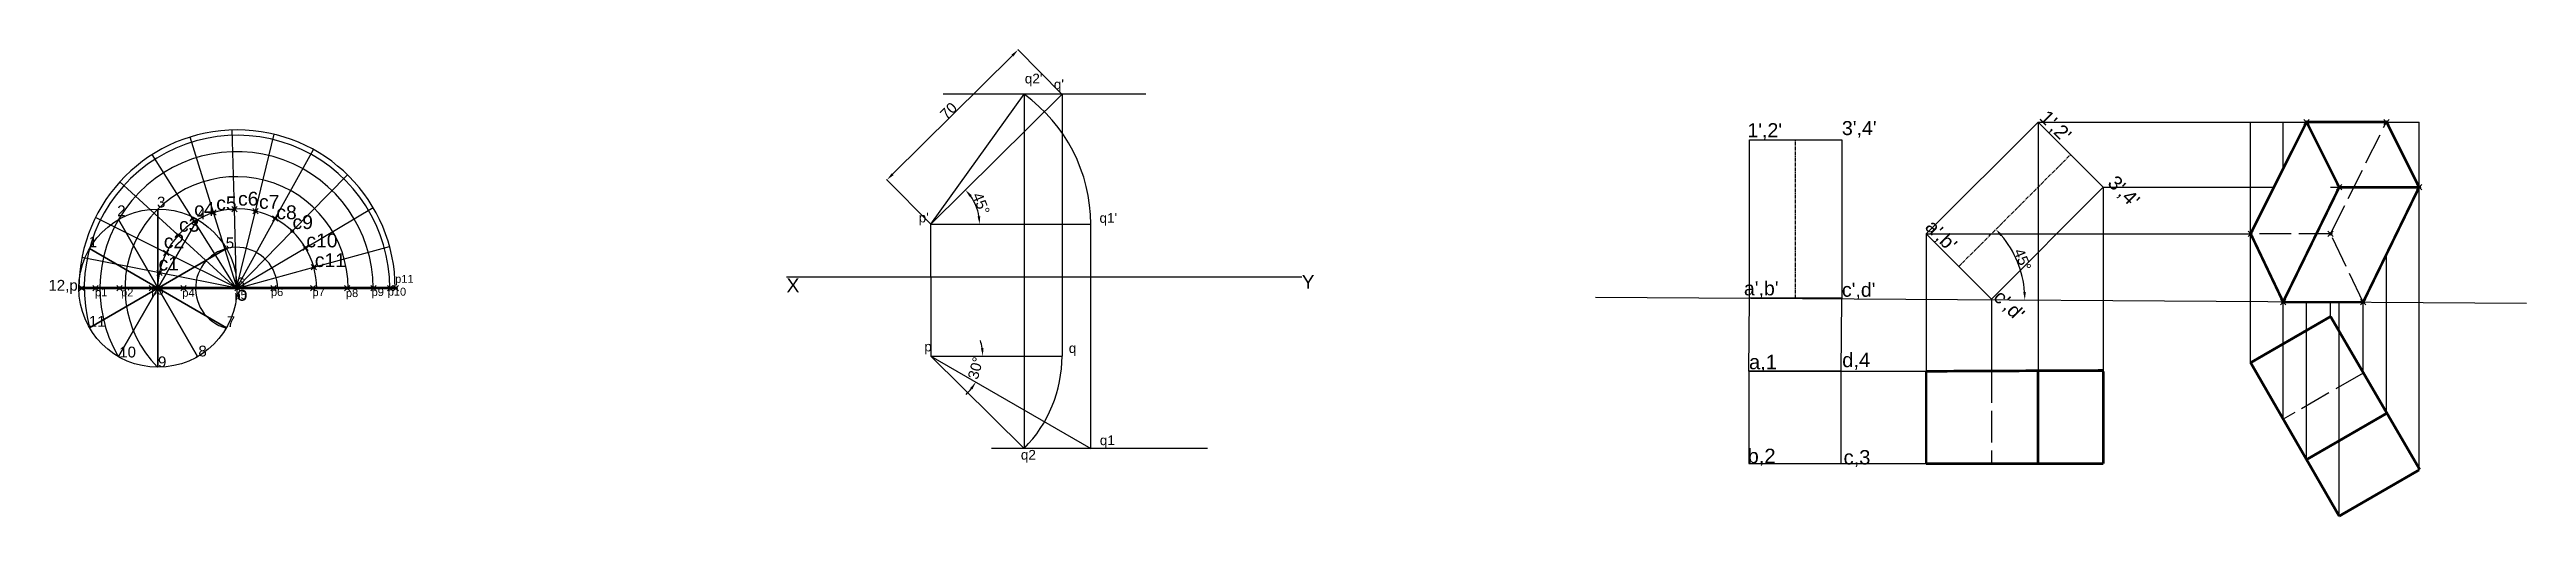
# Model space of a CAD drawing. Header units: millimetres. Extents: x 105 to 9929, y -38 to 412.
# Drawn here: x 8989 to 9929, y 194 to 372 of the extents above; entities that cross this region are included whole.
import ezdxf

# ---------------------------------------------------------------- set-up
doc = ezdxf.new("R2010")
doc.units = ezdxf.units.MM
doc.header["$MEASUREMENT"] = 0
doc.header["$PDMODE"] = 35
doc.linetypes.add('ACAD_ISO02W100', pattern=[15, 12, -3])
doc.linetypes.add('CENTER', pattern=[2, 1.25, -0.25, 0.25, -0.25])
doc.styles.get("Standard").update_dxf_attribs({"font": 'arial.ttf'})
doc.dimstyles.get("Standard").update_dxf_attribs({"dimtxt": 4, "dimasz": 3, "dimexe": 0.18, "dimexo": 0.0625, "dimgap": 0.09, "dimtad": 1, "dimdec": 0, "dimzin": 0, "dimdsep": 46, "dimtxsty": 'Standard', "dimcen": 0.09, "dimclrd": 6, "dimclre": 4, "dimadec": 0, "dimazin": 0, "dimtfac": 1, "dimtdec": 0, "dimtofl": 0, "dimtmove": 0, "dimatfit": 3, "dimfxl": 1, "dimtolj": 1, "dimtzin": 0, "dimarcsym": 1})

msp = doc.modelspace()

# ---------------------------------------------------------------- texts
for s, height, p in [("q2'", 3.677, (9358.97, 358.92)), ("q'", 3.677, (9369.99, 356.73)), ("1',2'", 5.312, (9633.12, 338.53)), ("3',4'", 5.312, (9668.98, 339.33)), ('2', 4.09, (9014.63, 308.57)), ('3', 4.09, (9029.73, 311.89)), ('c4', 5.245, (9043.84, 308.65)), ('4', 4.09, (9044.95, 307.42)), ('c5', 5.245, (9052.21, 310.86)), ('c6', 5.245, (9060.48, 312.58)), ('c7', 5.245, (9068.45, 311.37)), ('c8', 5.245, (9075.01, 307.44)), ('1', 4.09, (9003.88, 296.81)), ('c2', 5.245, (9032.34, 296.45)), ('c3', 5.245, (9038.09, 302.7)), ('c9', 5.245, (9081.16, 303.71)), ('c10', 5.245, (9086.41, 296.76)), ("p'", 3.677, (9318.71, 306.22)), ("q1'", 3.677, (9387.31, 306.07)), ('c1', 5.245, (9030.32, 287.99)), ('5', 4.09, (9055.83, 296.43)), ('c11', 5.245, (9089.63, 289.3)), ('12,p', 4.094, (8988.53, 280.33)), ('6', 4.09, (9059.92, 281.22)), ('p11', 2.999, (9120.1, 283.31)), ('X', 5.22, (9268.59, 279.74)), ('Y', 5.22, (9464.03, 281.09)), ("a',b'", 5.312, (9631.79, 278.56)), ("c',d'", 5.312, (9668.98, 278.03)), ('p1', 2.999, (9006.21, 278.23)), ('p2', 2.999, (9016.12, 278.17)), ('p3', 2.999, (9027.51, 278.85)), ('p4', 2.999, (9039.34, 278.04)), ('p5', 2.999, (9059.12, 277.13)), ('o', 5.37, (9059.92, 276.52)), ('p6', 2.999, (9072.97, 278.32)), ('p7', 2.999, (9088.73, 278.27)), ('p8', 2.999, (9101.41, 277.91)), ('p9', 2.999, (9111.16, 278.31)), ('p10', 2.999, (9117.27, 278.45)), ('11', 4.094, (9003.88, 266.65)), ('7', 4.09, (9056.21, 266.52)), ('10', 4.094, (9015.4, 255.02)), ('9', 4.09, (9030.11, 251.31)), ('8', 4.09, (9045.46, 255.4)), ('p', 3.68, (9320.84, 257.31)), ('q', 3.68, (9375.66, 256.7)), ('a,1', 5.462, (9633.72, 250.55)), ('d,4', 5.462, (9669.09, 251.33)), ('q2', 3.677, (9357.47, 216.26)), ('q1', 3.677, (9387.44, 221.77)), ('b,2', 5.462, (9633.2, 214.95)), ('c,3', 5.462, (9669.61, 214.43))]:
    msp.add_text(s, height=height).set_placement(p)
for s, p in [("1',2'", (9743.52, 345.56)), ("3',4'", (9769.44, 320.77)), ("a',b'", (9700.18, 304.09)), ("c',d'", (9726.1, 277.42))]:
    msp.add_text(s, height=5.312, rotation=315).set_placement(p)

# ---------------------------------------------------------------- blocks, each defined once
blk = doc.blocks.new('*U21')
blk.add_line((0, 60), (0, 0))
blk = doc.blocks.new('*U22')
at = {"color": 0, "linetype": 'ByBlock', "lineweight": -2, "transparency": 16777216}
blk.add_blockref('*U21', (9030.11, 251.3), dxfattribs=at)
for p, rotation in [((9030.11, 311.3), 180), ((9045.11, 255.32), 29.99999999999999), ((9045.11, 307.28), 150), ((9015.11, 307.28), 210), ((9015.11, 255.32), 329.9999999999999), ((9056.09, 266.3), 59.99999999999997), ((9056.09, 296.3), 120), ((9004.13, 296.3), 240), ((9004.13, 266.3), 299.9999999999999), ((9060.11, 281.3), 90), ((9000.11, 281.3), 270)]:
    blk.add_blockref('*U21', p, dxfattribs=dict(at, rotation=rotation))
blk = doc.blocks.new('*D37')
at = {"color": 6, "lineweight": -2, "transparency": 16777216}
blk.add_arc((9323.36, 305.54), 18.47, 9.31866, 35.40876, dxfattribs=at)
at = {"color": 6, "transparency": 16777216}
for points in [[(9338.02, 315.91), (9338.79, 316.56), (9336.47, 318.53)], [(9342.08, 308.57), (9341.08, 308.49), (9341.82, 305.54)]]:
    blk.add_solid(points, dxfattribs=at)
at = {"layer": 'Defpoints', "color": 0, "transparency": 16777216}
for p in [(9373.09, 354.8), (9341.2, 310.29), (9323.36, 305.54), (9323.36, 305.54), (9383.98, 305.54)]:
    blk.add_point(p, dxfattribs=at)
at = {"color": 0, "transparency": 16777216, "insert": (9342.4, 313.37), "char_height": 4, "attachment_point": 5, "rotation": 292.36371}
blk.add_mtext('\\A1;45°', dxfattribs=at)
blk = doc.blocks.new('*D38')
at = {"color": 6, "lineweight": -2, "transparency": 16777216}
blk.add_line((9308.82, 324.48), (9354.29, 369.52), dxfattribs=at)
at = {"color": 4, "lineweight": -2, "transparency": 16777216}
for p, q in [((9373.04, 354.84), (9356.29, 371.76)), ((9323.31, 305.58), (9306.56, 322.49))]:
    blk.add_line(p, q, dxfattribs=at)
at = {"color": 6, "transparency": 16777216}
for points in [[(9353.93, 369.87), (9354.64, 369.16), (9356.42, 371.63)], [(9308.46, 324.83), (9309.17, 324.12), (9306.68, 322.37)]]:
    blk.add_solid(points, dxfattribs=at)
at = {"layer": 'Defpoints', "color": 0, "transparency": 16777216}
for p in [(9356.42, 371.63), (9373.09, 354.8), (9323.36, 305.54)]:
    blk.add_point(p, dxfattribs=at)
at = {"color": 0, "transparency": 16777216, "insert": (9330.05, 348.51), "char_height": 4, "attachment_point": 5, "rotation": 44.72742}
blk.add_mtext('\\A1;70', dxfattribs=at)
blk = doc.blocks.new('*D39')
at = {"color": 6, "lineweight": -2, "transparency": 16777216}
for start, end in [(8.73981, 17.47963), (312.52037, 321.26019)]:
    blk.add_arc((9323.36, 255.54), 19.69, start, end, dxfattribs=at)
at = {"color": 6, "transparency": 16777216}
for points in [[(9343.31, 258.57), (9342.31, 258.49), (9343.04, 255.54)], [(9338.3, 243.5), (9339.12, 242.93), (9340.4, 245.69)]]:
    blk.add_solid(points, dxfattribs=at)
at = {"layer": 'Defpoints', "color": 0, "transparency": 16777216}
for p in [(9323.36, 255.54), (9323.36, 255.54), (9373.09, 255.54), (9341.85, 248.8), (9383.98, 220.54)]:
    blk.add_point(p, dxfattribs=at)
at = {"color": 0, "transparency": 16777216, "insert": (9340.31, 250.99), "char_height": 4, "attachment_point": 5, "rotation": 75}
blk.add_mtext('\\A1;30°', dxfattribs=at)
blk = doc.blocks.new('*D45')
at = {"color": 6, "lineweight": -2, "transparency": 16777216}
blk.add_arc((9700.91, 277.08), 37.46, 4.21017, 40.41046, dxfattribs=at)
at = {"color": 6, "transparency": 16777216}
for points in [[(9729.06, 301.03), (9729.8, 301.71), (9727.4, 303.57)], [(9738.77, 279.85), (9737.77, 279.81), (9738.37, 276.83)]]:
    blk.add_solid(points, dxfattribs=at)
at = {"layer": 'Defpoints', "color": 0, "transparency": 16777216}
for p in [(9755.74, 331.92), (9713.34, 289.52), (9737.13, 286.62), (9575.45, 277.91), (9928.69, 275.57)]:
    blk.add_point(p, dxfattribs=at)
at = {"color": 0, "transparency": 16777216, "insert": (9737.53, 292.11), "char_height": 4, "attachment_point": 5, "rotation": 292.31031}
blk.add_mtext('\\A1;45°', dxfattribs=at)

# ---------------------------------------------------------------- dimensions: what is measured, and where the dimension line sits
dim = msp.add_aligned_dim(p1=(9323.36, 305.54), p2=(9373.09, 354.8), distance=23.69, dimstyle='Standard')
dim.commit()
dim.dimension.update_dxf_attribs({"geometry": '*D38', "text_midpoint": (9330.05, 348.51)})
for base, line1, line2, picture, middle in [((9341.2, 310.29), ((9323.36, 305.54), (9373.09, 354.8)), ((9323.36, 305.54), (9383.98, 305.54)), '*D37', (9342.4, 313.37)), ((9737.13, 286.62), ((9575.45, 277.91), (9928.69, 275.57)), ((9713.34, 289.52), (9755.74, 331.92)), '*D45', (9737.53, 292.11)), ((9341.85, 248.8), ((9323.36, 255.54), (9383.98, 220.54)), ((9323.36, 255.54), (9373.09, 255.54)), '*D39', (9340.31, 250.99))]:
    dim = msp.add_angular_dim_2l(base=base, line1=line1, line2=line2, dimstyle='Standard')
    dim.commit()
    dim.dimension.update_dxf_attribs({"geometry": picture, "text_midpoint": middle})

# ---------------------------------------------------------------- linework, layer by layer
for p, q in [((9323.36, 305.54), (9373.09, 354.8)), ((9323.36, 305.54), (9358.69, 354.8)), ((9404.86, 354.8), (9327.96, 354.8)), ((9358.69, 354.8), (9358.73, 220.54)), ((9373.09, 354.8), (9373.09, 255.54)), ((9051.19, 309.94), (9042.27, 338.58)), ((9059.1, 311.29), (9058.29, 341.27)), ((9067.09, 310.51), (9074.21, 339.62)), ((9700.94, 301.87), (9743.37, 344.29)), ((9743.37, 344.29), (9768.12, 319.54)), ((9743.37, 344.29), (9743.37, 214.77)), ((9743.37, 344.29), (9887.95, 344.29)), ((9824.05, 253.03), (9824.05, 344.29)), ((9836.42, 326.64), (9836.42, 344.29)), ((9887.95, 212.35), (9887.95, 344.29)), ((9043.92, 306.55), (9027.89, 331.91)), ((9074.59, 307.65), (9089.11, 333.82)), ((9633.9, 277.52), (9633.9, 337.52)), ((9633.9, 337.52), (9668.9, 337.52)), ((9668.9, 337.52), (9668.9, 277.52)), ((9037.8, 301.35), (9015.61, 321.54)), ((9081.06, 302.91), (9102.01, 324.24)), ((9768.12, 319.54), (9725.69, 277.12)), ((9768.12, 319.54), (9768.12, 214.77)), ((9768.12, 319.54), (9832.87, 319.54)), ((9854.36, 319.54), (9887.95, 319.54)), ((9059.92, 281.22), (9059.1, 311.29)), ((9059.92, 281.22), (9067.09, 310.51)), ((9086.06, 296.62), (9111.77, 311.82)), ((9033.26, 294.73), (9006.45, 308.14)), ((9059.92, 281.22), (9037.8, 301.35)), ((9059.92, 281.22), (9043.92, 306.55)), ((9060.11, 281.3), (9051.19, 309.94)), ((9059.92, 281.22), (9074.59, 307.65)), ((9060.11, 281.57), (9081.06, 302.91)), ((9323.36, 285.54), (9323.36, 305.54)), ((9323.36, 305.54), (9383.98, 305.54)), ((9383.98, 220.54), (9383.98, 305.54)), ((9700.94, 301.87), (9700.94, 214.77)), ((9725.69, 277.12), (9700.99, 301.92)), ((9700.99, 301.92), (9824.05, 301.92)), ((9030.64, 287.14), (9001.26, 292.97)), ((9060.11, 281.3), (9033.26, 294.73)), ((9060.11, 281.3), (9086.06, 296.62)), ((9089.22, 289.25), (9117.99, 297.13)), ((9875.57, 233.78), (9875.57, 294.13)), ((9060.11, 281.3), (9030.64, 287.14)), ((9059.92, 281.22), (9089.22, 289.25)), ((9268.59, 285.54), (9464.03, 285.54)), ((9323.36, 285.54), (9323.36, 255.54)), ((9000.11, 281.3), (9120.11, 281.3)), ((9060.11, 281.3), (9000.11, 281.3)), ((9575.45, 277.91), (9928.69, 275.57)), ((9633.72, 249.77), (9633.9, 277.52)), ((9668.9, 277.52), (9633.9, 277.6)), ((9668.72, 249.77), (9668.9, 277.29)), ((9725.69, 277.12), (9725.69, 249.77)), ((9836.42, 231.59), (9836.42, 276.18)), ((9845.26, 216.28), (9845.26, 276.13)), ((9854.36, 270.53), (9854.36, 276.06)), ((9857.64, 194.85), (9857.64, 276.04)), ((9866.73, 249.09), (9866.73, 275.98)), ((9323.36, 255.54), (9373.09, 255.54)), ((9323.36, 255.54), (9383.98, 220.54)), ((9323.36, 255.54), (9358.69, 220.54)), ((9633.72, 249.77), (9633.72, 214.77)), ((9668.72, 249.77), (9633.72, 249.77)), ((9633.72, 249.77), (9768.12, 249.77)), ((9668.72, 214.77), (9668.72, 249.77)), ((9428.32, 220.54), (9346.28, 220.54)), ((9633.72, 214.77), (9668.72, 214.77)), ((9633.72, 214.77), (9768.12, 214.77))]:
    msp.add_line(p, q)
at = {"linetype": 'ACAD_ISO02W100'}
for p, q in [((9854.36, 301.92), (9875.57, 344.29)), ((9854.36, 301.92), (9824.05, 301.92)), ((9866.73, 275.98), (9854.36, 301.92)), ((9725.69, 249.77), (9725.69, 214.77)), ((9866.73, 249.09), (9836.42, 231.59))]:
    msp.add_line(p, q, dxfattribs=at)
at = {"linetype": 'CENTER'}
for p, q in [((9651.4, 277.56), (9651.4, 337.52)), ((9713.34, 289.52), (9755.74, 331.92))]:
    msp.add_line(p, q, dxfattribs=at)
at = {"const_width": 1}
for points in [[(9824.05, 301.92), (9845.26, 344.29)], [(9845.26, 344.29), (9875.57, 344.29)], [(9857.64, 319.54), (9845.26, 344.29)], [(9875.57, 344.29), (9887.95, 319.54)], [(9857.64, 319.54), (9836.42, 276.18)], [(9887.95, 319.54), (9857.64, 319.54)], [(9887.95, 319.54), (9866.73, 275.98)], [(9824.05, 301.92), (9836.42, 275.98)], [(9000.11, 281.3), (9120.32, 281.3)], [(9836.42, 275.98), (9866.73, 275.98)], [(9854.36, 270.53), (9824.05, 253.03)], [(9854.36, 270.53), (9888.21, 212.5)], [(9700.94, 249.77), (9768.12, 250.08)], [(9700.94, 249.77), (9700.94, 214.77)], [(9743.37, 249.77), (9743.37, 214.77)], [(9768.12, 214.77), (9768.12, 249.77)], [(9824.05, 253.03), (9857.64, 194.85)], [(9875.57, 233.78), (9845.26, 216.28)], [(9700.94, 214.77), (9768.12, 214.77)], [(9857.64, 194.85), (9887.95, 212.35)]]:
    msp.add_lwpolyline(points, dxfattribs=at)
msp.add_circle((9030.11, 281.3), 30)
for centre, radius, start, end in [((9323.36, 305.54), 60.62, 0, 54.35103), ((9060.11, 281.3), 60, 0, 180), ((9060.11, 281.3), 57.96, 0, 195), ((9059.92, 281.22), 51.83, 0.08287, 209.89076), ((9059.92, 281.22), 42.34, 0.10144, 224.96909), ((9060.18, 281.18), 30.14, 0.22742, 183.88408), ((9059.92, 281.22), 15.55, 0.27617, 255.47344), ((9060.18, 281.18), 30.14, 238.97682, 239.54464), ((9323.25, 255.54), 49.84, 315.39415, 360)]:
    msp.add_arc(centre, radius, start, end)
for p in [(9845.26, 344.29), (9875.57, 344.29), (9857.64, 319.54), (9887.95, 319.54), (9051.19, 309.94), (9059.1, 311.29), (9067.09, 310.51), (9037.8, 301.35), (9043.92, 306.55), (9074.59, 307.65), (9081.06, 302.91), (9824.05, 301.92), (9854.36, 301.92), (9033.26, 294.73), (9086.06, 296.62), (9001.22, 281.3), (9006.44, 281.3), (9015.49, 281.3), (9027.72, 281.3), (9030.64, 287.14), (9039.79, 281.3), (9060.27, 281.32), (9073.9, 281.3), (9088.92, 281.3), (9089.22, 289.25), (9101.87, 281.3), (9111.85, 281.3), (9118.15, 281.3), (9120.32, 281.3), (9836.42, 275.98), (9866.73, 275.98)]:
    msp.add_point(p)

# ---------------------------------------------------------------- block references
msp.add_blockref('*U22', (0, 0))

msp.set_redraw_order([(e.dxf.handle, doc.entitydb.next_handle()) for e in msp.query("TEXT MTEXT ATTDEF DIMENSION ARC_DIMENSION")])  # texts and dimensions are drawn at this point

doc.saveas('drawing.dxf')
